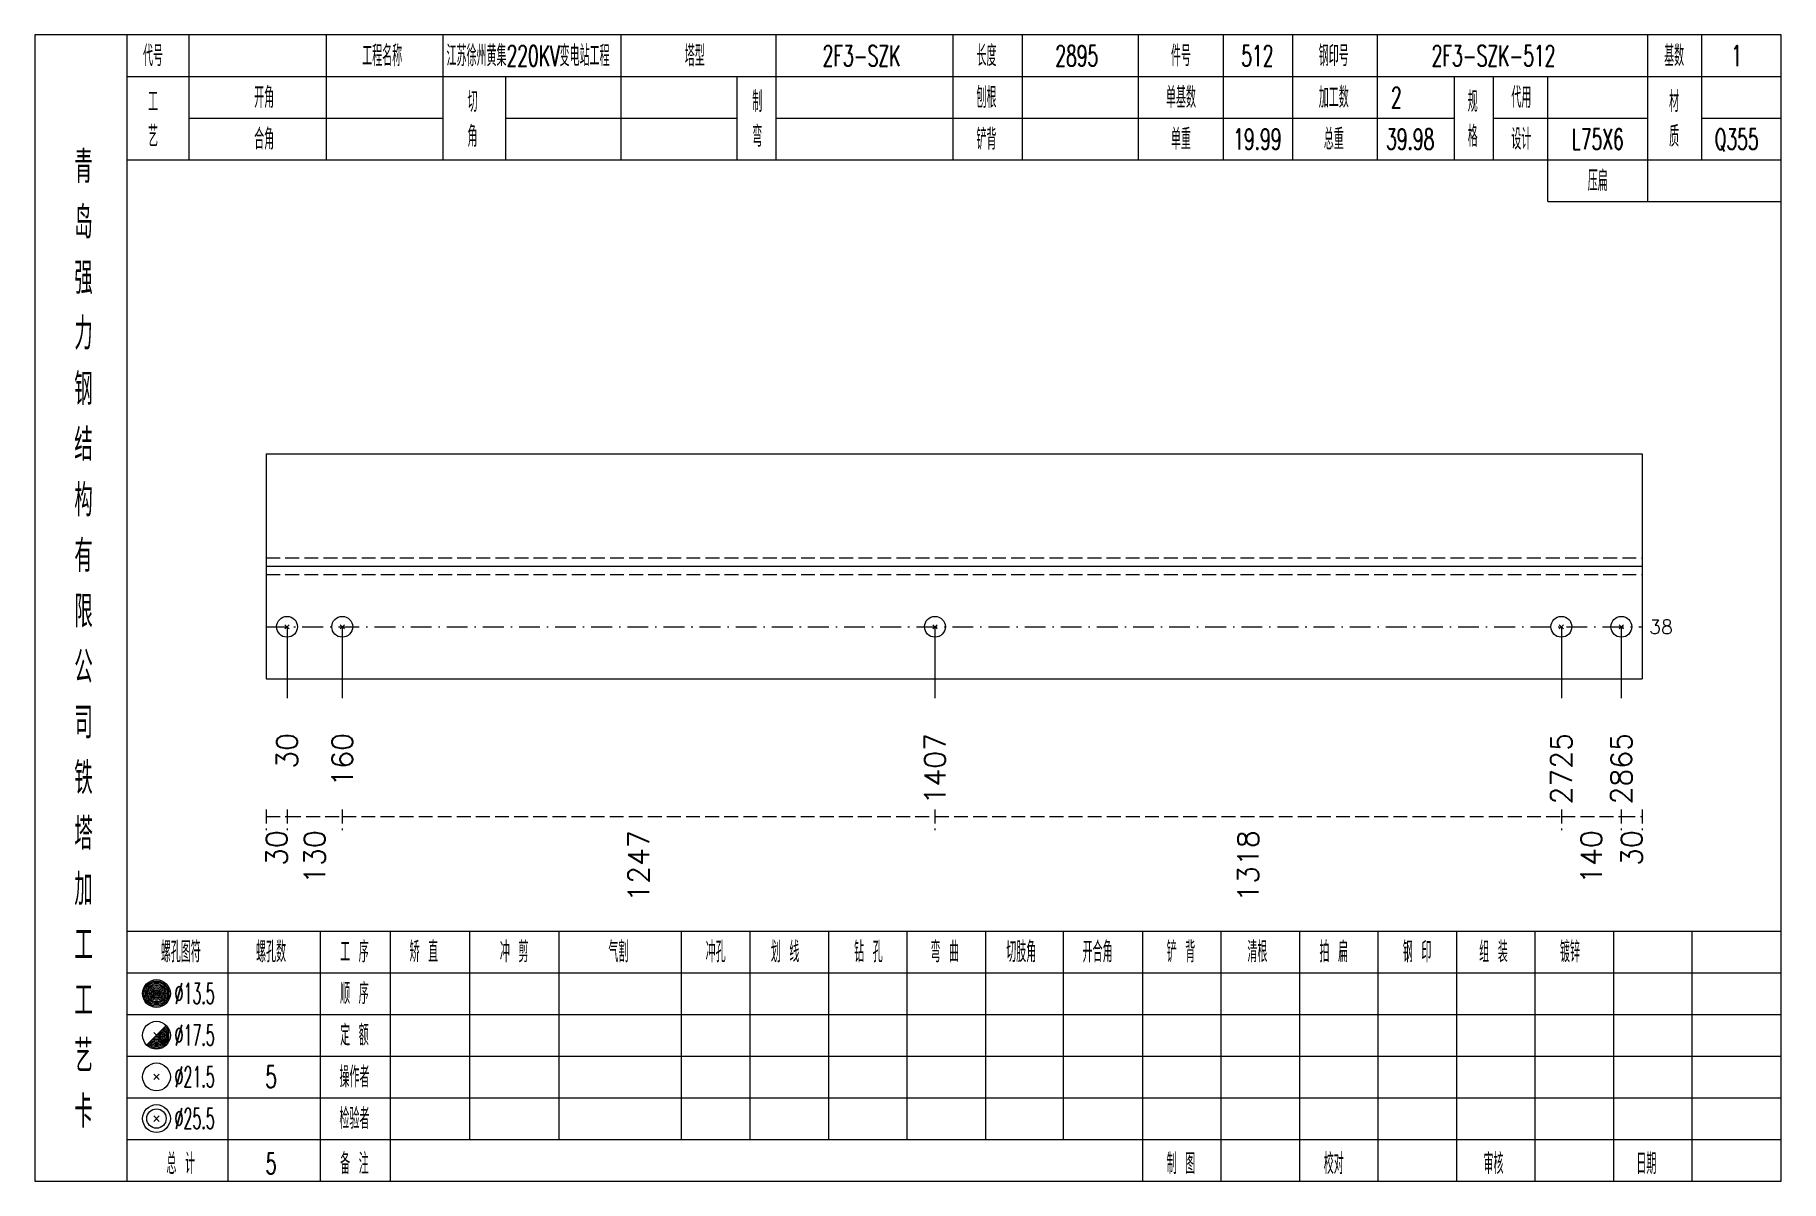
# Model space of a CAD drawing. Extents: x 0 to 4623, y -1159 to 4890.
# Drawn here: x 3736.8 to 3988.2, y 2475 to 2640 of the extents above; entities that cross this region are included whole.
import ezdxf
from ezdxf.enums import TextEntityAlignment as Align

# ---------------------------------------------------------------- set-up
doc = ezdxf.new("R2010")
doc.units = 0
doc.header["$MEASUREMENT"] = 0
doc.linetypes.add('一点画线', pattern=[5.2, 3, -1, 0.2, -1])
doc.linetypes.add('虚线', pattern=[2.75, 2, -0.75])
doc.layers.get('0').update_dxf_attribs({"linetype": 'CONTINUOUS', "lineweight": 25})
for name, color, linetype, lineweight in [('1', 7, 'CONTINUOUS', 25), ('4', 7, 'CONTINUOUS', 25), ('5', 7, 'CONTINUOUS', 25)]:
    doc.layers.add(name, color=color, linetype=linetype, lineweight=lineweight)
doc.styles.get("Standard").update_dxf_attribs({"font": 'simplex.shx', "width": 0.7, "height": 3, "bigfont": 'gbhzfs.shx'})

msp = doc.modelspace()

# ---------------------------------------------------------------- texts
at = {"color": 7, "linetype": 'Continuous', "lineweight": 13}
msp.add_text('38', height=2, dxfattribs=at).set_placement((3969.2, 2554.8), align=Align.MIDDLE_LEFT)
at = {"color": 8, "linetype": 'Continuous', "lineweight": 9}
for s, p in [('30', (3771.6, 2525.5)), ('130', (3777.074, 2525.5)), ('1247', (3823.714, 2525.5)), ('1318', (3911.473, 2525.5)), ('140', (3960.884, 2525.5)), ('30', (3966.7, 2525.5))]:
    msp.add_text(s, height=3, rotation=90, dxfattribs=at).set_placement(p, align=Align.MIDDLE_RIGHT)
at = {"layer": '1', "color": 7, "linetype": 'Continuous', "lineweight": 13}
for s, p in [('30', (3773.1, 2539.5)), ('160', (3781.049, 2539.5)), ('1407', (3866.379, 2539.5)), ('2725', (3956.567, 2539.5)), ('2865', (3965.2, 2539.5))]:
    msp.add_text(s, height=3, rotation=90, dxfattribs=at).set_placement(p, align=Align.MIDDLE_RIGHT)
at = {"layer": '4', "color": 1, "linetype": 'Continuous', "lineweight": 13}
for s, height, width, p in [('代号', 3, 0.6, (3753.8, 2637)), ('工程名称', 3, 0.6, (3786.8, 2637)), ('江苏徐州黄集220KV变电站工程', 3, 0.6, (3807.8, 2637)), ('塔型', 3, 0.6, (3831.8, 2637)), ('2F3-SZK', 3, 0.6, (3855.8, 2637)), ('长度', 3, 0.6, (3873.8, 2637)), ('2895', 3, 0.6, (3886.8, 2637)), ('件号', 3, 0.6, (3901.8, 2637)), ('512', 3, 0.6, (3912.8, 2637)), ('钢印号', 3, 0.6, (3923.8, 2637)), ('2F3-SZK-512', 3, 0.6, (3946.8, 2637)), ('基数', 3, 0.6, (3972.8, 2637)), ('1', 3, 0.6, (3981.8, 2637)), ('开角', 3, 0.6, (3769.8, 2631)), ('制', 3, 0.6, (3840.8, 2630.4)), ('刨根', 3, 0.6, (3873.8, 2631)), ('单基数', 3, 0.6, (3901.8, 2631)), ('加工数', 3, 0.6, (3923.8, 2631)), ('2', 3, 0.6, (3932.8, 2631)), ('规', 3, 0.6, (3943.8, 2630.4)), ('代用', 3, 0.6, (3950.8, 2631)), ('材', 3, 0.6, (3972.8, 2630.4)), ('工', 3, 0.6, (3753.8, 2630.4)), ('切', 3, 0.6, (3799.8, 2630.4)), ('艺', 3, 0.6, (3753.8, 2625.4)), ('角', 3, 0.6, (3799.8, 2625.4)), ('弯', 3, 0.6, (3840.8, 2625.4)), ('格', 3, 0.6, (3943.8, 2625.4)), ('质', 3, 0.6, (3972.8, 2625.4)), ('合角', 3, 0.6, (3769.8, 2625)), ('铲背', 3, 0.6, (3873.8, 2625)), ('单重', 3, 0.6, (3901.8, 2625)), ('19.99', 3, 0.6, (3912.8, 2625)), ('总重', 3, 0.6, (3923.8, 2625)), ('39.98', 3, 0.6, (3934.8, 2625)), ('设计', 3, 0.6, (3950.8, 2625)), ('L75X6', 3, 0.6, (3961.8, 2625)), ('Q355', 3, 0.6, (3981.8, 2625)), ('青', 4.6, 0.8, (3743.8, 2621)), ('压扁', 3, 0.6, (3961.8, 2619)), ('岛', 4.6, 0.8, (3743.8, 2613)), ('强', 4.6, 0.8, (3743.8, 2605)), ('力', 4.6, 0.8, (3743.8, 2597)), ('钢', 4.6, 0.8, (3743.8, 2589)), ('结', 4.6, 0.8, (3743.8, 2581)), ('构', 4.6, 0.8, (3743.8, 2573)), ('有', 4.6, 0.8, (3743.8, 2565)), ('限', 4.6, 0.8, (3743.8, 2557)), ('公', 4.6, 0.8, (3743.8, 2549)), ('司', 4.6, 0.8, (3743.8, 2541)), ('铁', 4.6, 0.8, (3743.8, 2533)), ('塔', 4.6, 0.8, (3743.8, 2525)), ('加', 4.6, 0.8, (3743.8, 2517)), ('工', 4.6, 0.8, (3743.8, 2509)), ('螺孔图符', 3, 0.6, (3757.8, 2508)), ('螺孔数', 3, 0.6, (3770.8, 2508)), ('工 序', 3, 0.6, (3782.8, 2508)), ('矫 直', 3, 0.6, (3792.8, 2508)), ('冲 剪', 3, 0.6, (3805.8, 2508)), ('气割', 3, 0.6, (3820.8, 2508)), ('冲孔', 3, 0.6, (3834.8, 2508)), ('划 线', 3, 0.6, (3844.8, 2508)), ('钻 孔', 3, 0.6, (3856.8, 2508)), ('弯 曲', 3, 0.6, (3867.8, 2508)), ('切肢角', 3, 0.6, (3878.8, 2508)), ('开合角', 3, 0.6, (3889.8, 2508)), ('铲 背', 3, 0.6, (3901.8, 2508)), ('清根', 3, 0.6, (3912.8, 2508)), ('拍 扁', 3, 0.6, (3923.8, 2508)), ('钢 印', 3, 0.6, (3935.8, 2508)), ('组 装', 3, 0.6, (3946.8, 2508)), ('镀锌', 3, 0.6, (3957.8, 2508)), ('工', 4.6, 0.8, (3743.8, 2501)), ('%%C13.5', 3, 0.5, (3759.8, 2502)), ('顺 序', 3, 0.6, (3782.8, 2502)), ('%%C17.5', 3, 0.5, (3759.8, 2496)), ('定 额', 3, 0.6, (3782.8, 2496)), ('艺', 4.6, 0.8, (3743.8, 2493)), ('%%C21.5', 3, 0.5, (3759.8, 2490)), ('5', 3.2, 0.6, (3770.8, 2490)), ('操作者', 3, 0.6, (3782.8, 2490)), ('卡', 4.6, 0.8, (3743.8, 2485)), ('%%C25.5', 3, 0.5, (3759.8, 2484)), ('检验者', 3, 0.6, (3782.8, 2484)), ('总 计', 3, 0.6, (3757.8, 2477.5)), ('5', 3, 0.6, (3770.8, 2477.5)), ('备 注', 3, 0.6, (3782.8, 2477.5)), ('制 图', 3, 0.6, (3901.8, 2477.5)), ('校对', 3, 0.6, (3923.8, 2477.5)), ('审核', 3, 0.6, (3946.8, 2477.5)), ('日期', 3, 0.6, (3968.8, 2477.5))]:
    msp.add_text(s, height=height, dxfattribs=dict(at, width=width)).set_placement(p, align=Align.MIDDLE_CENTER)

# ---------------------------------------------------------------- blocks, each defined once
blk = doc.blocks.new('孔21.5')
at = {"layer": '5', "color": 7, "linetype": 'Continuous', "lineweight": 13}
for p, q in [((-0.2, -0.2), (0.2, 0.2)), ((-0.2, 0.2), (0.2, -0.2))]:
    blk.add_line(p, q, dxfattribs=at)
blk.add_circle((0, 0), 1, dxfattribs=at)

# ---------------------------------------------------------------- linework, layer by layer
at = {"color": 7, "linetype": 'Continuous', "lineweight": 18}
for p, q in [((3770.1, 2579.7), (3770.1, 2547.3)), ((3770.1, 2579.7), (3968.2, 2579.7)), ((3968.2, 2579.7), (3968.2, 2547.3)), ((3770.1, 2563.5), (3968.2, 2563.5))]:
    msp.add_line(p, q, dxfattribs=at)
at = {"color": 1, "linetype": '虚线', "lineweight": 18}
for p, q in [((3770.1, 2564.7), (3968.2, 2564.7)), ((3770.1, 2562.3), (3968.2, 2562.3))]:
    msp.add_line(p, q, dxfattribs=at)
at = {"color": 3, "linetype": '一点画线', "lineweight": 13}
msp.add_line((3770.1, 2554.8), (3968.2, 2554.8), dxfattribs=at)
at = {"color": 7, "linetype": 'Continuous', "lineweight": 13}
for p, q in [((3773.1, 2554.8), (3773.1, 2544.5)), ((3781.049, 2554.8), (3781.049, 2544.5)), ((3866.379, 2554.8), (3866.379, 2544.5)), ((3956.567, 2554.8), (3956.567, 2544.5)), ((3965.2, 2554.8), (3965.2, 2544.5))]:
    msp.add_line(p, q, dxfattribs=at)
at = {"color": 8, "linetype": '虚线', "lineweight": 9}
for p, q in [((3770.1, 2528.5), (3770.1, 2525.5)), ((3770.1, 2527.5), (3773.1, 2527.5)), ((3773.1, 2528.5), (3773.1, 2525.5)), ((3773.1, 2528.5), (3773.1, 2525.5)), ((3773.1, 2527.5), (3781.049, 2527.5)), ((3781.049, 2528.5), (3781.049, 2525.5)), ((3781.049, 2528.5), (3781.049, 2525.5)), ((3781.049, 2527.5), (3866.379, 2527.5)), ((3866.379, 2528.5), (3866.379, 2525.5)), ((3866.379, 2528.5), (3866.379, 2525.5)), ((3866.379, 2527.5), (3956.567, 2527.5)), ((3956.567, 2528.5), (3956.567, 2525.5)), ((3956.567, 2528.5), (3956.567, 2525.5)), ((3956.567, 2527.5), (3965.2, 2527.5)), ((3965.2, 2528.5), (3965.2, 2525.5)), ((3965.2, 2528.5), (3965.2, 2525.5)), ((3965.2, 2527.5), (3968.2, 2527.5)), ((3968.2, 2528.5), (3968.2, 2525.5))]:
    msp.add_line(p, q, dxfattribs=at)
at = {"layer": '1', "color": 7, "linetype": 'Continuous', "lineweight": 18}
msp.add_line((3770.1, 2547.3), (3968.2, 2547.3), dxfattribs=at)
at = {"layer": '4', "color": 1, "linetype": 'Continuous', "lineweight": 18}
for p, q in [((3750.1, 2475), (3750.1, 2640)), ((3759, 2622), (3759, 2640)), ((3778.8, 2622), (3778.8, 2640)), ((3795.6, 2622), (3795.6, 2640)), ((3821.2, 2622), (3821.2, 2640)), ((3843.5, 2622), (3843.5, 2640)), ((3869, 2622), (3869, 2640)), ((3879, 2622), (3879, 2640)), ((3895.7, 2622), (3895.7, 2640)), ((3907.9, 2622), (3907.9, 2640)), ((3917.9, 2622), (3917.9, 2640)), ((3930.1, 2622), (3930.1, 2640)), ((3969, 2616), (3969, 2640)), ((3976.8, 2622), (3976.8, 2640)), ((3750.1, 2634), (3988.2, 2634)), ((3804.6, 2622), (3804.6, 2634)), ((3837.9, 2622), (3837.9, 2634)), ((3941.2, 2622), (3941.2, 2634)), ((3946.8, 2622), (3946.8, 2634)), ((3954.6, 2616), (3954.6, 2634)), ((3759, 2628), (3795.6, 2628)), ((3804.6, 2628), (3837.9, 2628)), ((3843.5, 2628), (3941.2, 2628)), ((3946.8, 2628), (3969, 2628)), ((3976.8, 2628), (3988.2, 2628)), ((3750.1, 2622), (3988.2, 2622)), ((3954.6, 2616), (3988.2, 2616)), ((3750.1, 2511), (3988.2, 2511)), ((3764.6, 2475), (3764.6, 2511)), ((3777.9, 2475), (3777.9, 2511)), ((3788, 2475), (3788, 2511)), ((3799.4, 2481), (3799.4, 2511)), ((3812.3, 2481), (3812.3, 2511)), ((3829.9, 2481), (3829.9, 2511)), ((3839.8, 2481), (3839.8, 2511)), ((3851.1, 2481), (3851.1, 2511)), ((3862.4, 2481), (3862.4, 2511)), ((3873.7, 2481), (3873.7, 2511)), ((3884.9, 2481), (3884.9, 2511)), ((3896.3, 2481), (3896.3, 2511)), ((3907.6, 2481), (3907.6, 2511)), ((3918.9, 2481), (3918.9, 2511)), ((3930.2, 2481), (3930.2, 2511)), ((3941.5, 2481), (3941.5, 2511)), ((3952.8, 2481), (3952.8, 2511)), ((3964.1, 2481), (3964.1, 2511)), ((3975.4, 2481), (3975.4, 2511)), ((3750.1, 2505), (3988.2, 2505)), ((3750.1, 2499), (3988.2, 2499)), ((3750.1, 2493), (3988.2, 2493)), ((3750.1, 2487), (3988.2, 2487)), ((3750.1, 2481), (3988.2, 2481)), ((3896.3, 2475), (3896.3, 2481)), ((3907.6, 2475), (3907.6, 2481)), ((3918.9, 2475), (3918.9, 2481)), ((3930.2, 2475), (3930.2, 2481)), ((3941.5, 2475), (3941.5, 2481)), ((3952.8, 2475), (3952.8, 2481)), ((3964.1, 2475), (3964.1, 2481)), ((3975.4, 2475), (3975.4, 2481))]:
    msp.add_line(p, q, dxfattribs=at)
at = {"layer": '4', "color": 7, "linetype": 'Continuous', "lineweight": 13}
for p, q in [((3754.1, 2501.8), (3754.5, 2502.2)), ((3754.5, 2501.8), (3754.1, 2502.2)), ((3752.886, 2494.586), (3755.714, 2497.414)), ((3753.9, 2496.4), (3754.7, 2495.6)), ((3753.9, 2489.6), (3754.7, 2490.4)), ((3753.9, 2490.4), (3754.7, 2489.6)), ((3753.9, 2483.6), (3754.7, 2484.4)), ((3753.9, 2484.4), (3754.7, 2483.6))]:
    msp.add_line(p, q, dxfattribs=at)
at = {"layer": '4', "color": 1, "linetype": 'Continuous', "lineweight": 18}
msp.add_lwpolyline([(3736.8, 2640), (3736.8, 2475), (3988.2, 2475), (3988.2, 2640)], close=True, dxfattribs=at)
at = {"layer": '4', "color": 7, "linetype": 'Continuous', "lineweight": 13}
for centre, radius in [((3754.3, 2502), 2), ((3754.3, 2502), 1.8), ((3754.3, 2502), 1.6), ((3754.3, 2502), 1.4), ((3754.3, 2502), 1.2), ((3754.3, 2502), 1), ((3754.3, 2502), 0.8), ((3754.3, 2502), 0.6), ((3754.3, 2502), 0.4), ((3754.3, 2502), 0.2), ((3754.3, 2496), 2), ((3754.3, 2490), 2), ((3754.3, 2484), 2), ((3754.3, 2484), 1.4)]:
    msp.add_circle(centre, radius, dxfattribs=at)
for radius in [1.8, 1.6, 1.4, 1.2, 1, 0.8, 0.6, 0.4, 0.2]:
    msp.add_arc((3754.3, 2496), radius, 225, 45, dxfattribs=at)

# ---------------------------------------------------------------- block references
at = {"layer": '1', "color": 7, "linetype": 'Continuous', "lineweight": 13, "xscale": 1.5, "yscale": 1.5, "zscale": 1.5}
for p in [(3773.1, 2554.8), (3781.049, 2554.8), (3866.379, 2554.8), (3956.567, 2554.8), (3965.2, 2554.8)]:
    msp.add_blockref('孔21.5', p, dxfattribs=at)

msp.set_redraw_order([(e.dxf.handle, doc.entitydb.next_handle()) for e in msp.query("TEXT MTEXT ATTDEF DIMENSION ARC_DIMENSION")])  # texts and dimensions are drawn at this point

doc.saveas('drawing.dxf')
